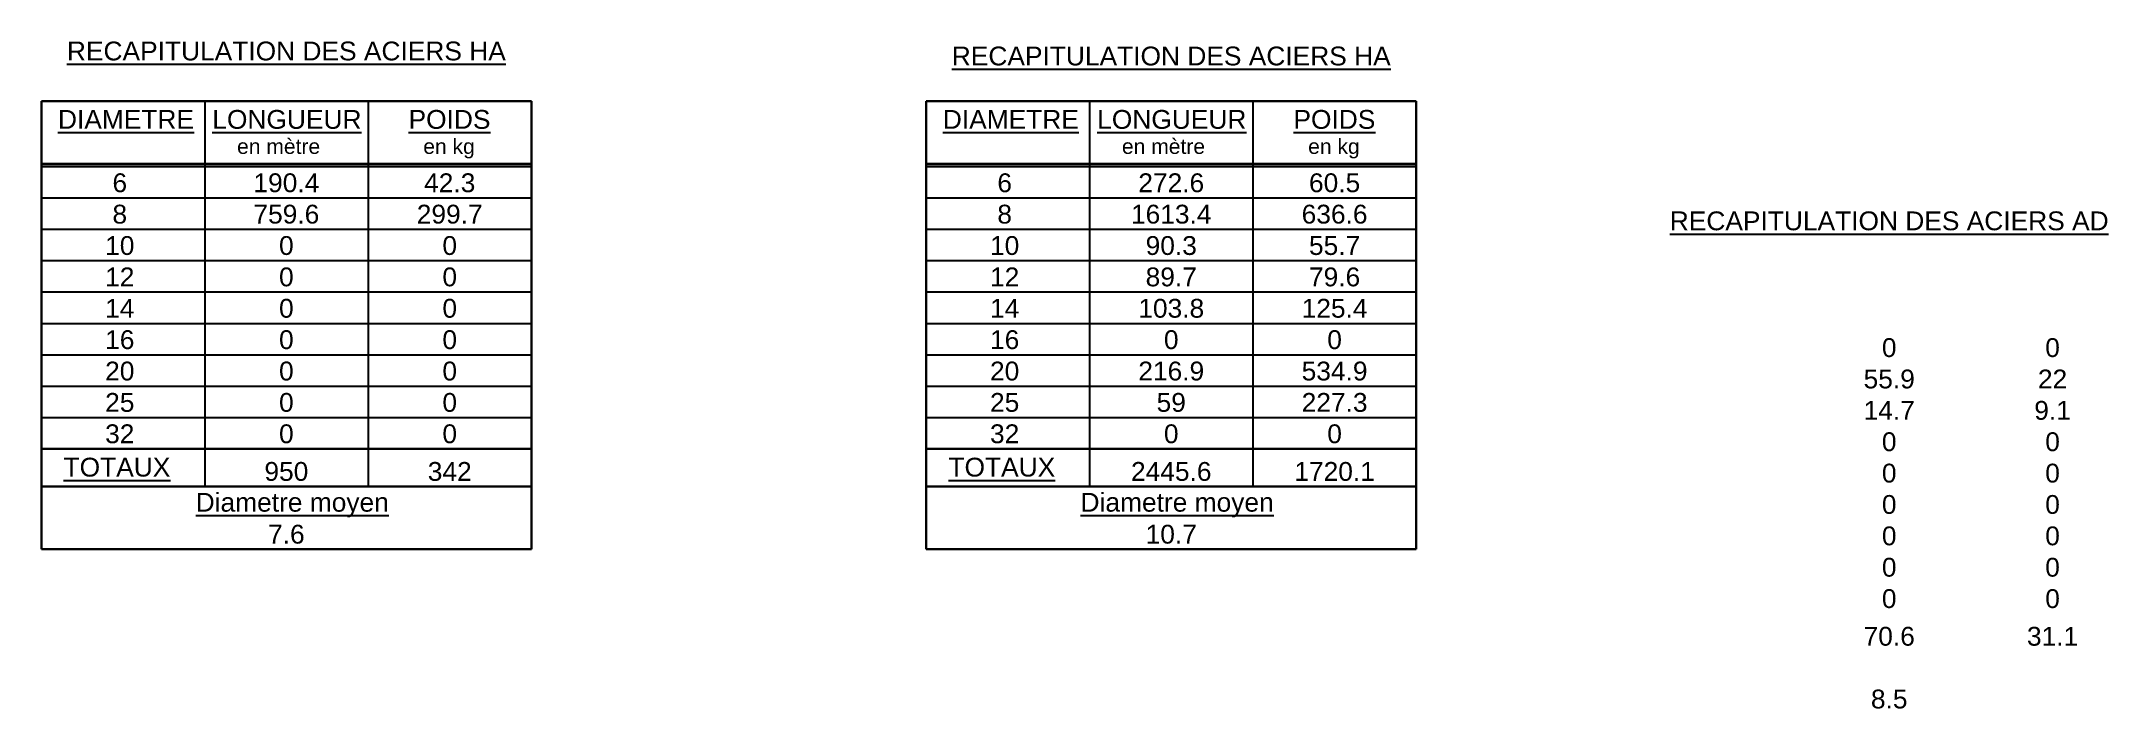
# Model space of a CAD drawing. Extents: x -12912 to 27386, y 1818 to 8189.
# Drawn here: x -10267 to -9445, y 2250 to 2516 of the extents above; entities that cross this region are included whole.
import ezdxf
from ezdxf.enums import TextEntityAlignment as Align

# ---------------------------------------------------------------- set-up
doc = ezdxf.new("R2010")
doc.units = 0
doc.header["$MEASUREMENT"] = 0
doc.layers.add('STR_TXT', color=102, linetype='CONTINUOUS')
doc.styles.add('Table', font='ARIAL.TTF')

msp = doc.modelspace()

# ---------------------------------------------------------------- texts
at = {"layer": 'STR_TXT', "linetype": 'Continuous', "style": 'Table'}
for s, p in [('%%URECAPITULATION DES ACIERS HA', (-10169.843, 2505.658)), ('%%URECAPITULATION DES ACIERS HA', (-9817.734, 2503.658)), ('190.4', (-10169.843, 2453.158)), ('42.3', (-10104.843, 2453.158)), ('272.6', (-9817.734, 2453.158)), ('60.5', (-9752.734, 2453.158)), ('759.6', (-10169.843, 2440.658)), ('299.7', (-10104.843, 2440.658)), ('1613.4', (-9817.734, 2440.658)), ('636.6', (-9752.734, 2440.658)), ('%%URECAPITULATION DES ACIERS AD', (-9532.04, 2437.992)), ('0', (-10169.843, 2428.158)), ('0', (-10104.843, 2428.158)), ('90.3', (-9817.734, 2428.158)), ('55.7', (-9752.734, 2428.158)), ('0', (-10169.843, 2415.658)), ('0', (-10104.843, 2415.658)), ('89.7', (-9817.734, 2415.658)), ('79.6', (-9752.734, 2415.658)), ('0', (-10169.843, 2403.158)), ('0', (-10104.843, 2403.158)), ('103.8', (-9817.734, 2403.158)), ('125.4', (-9752.734, 2403.158)), ('0', (-10169.843, 2390.658)), ('0', (-10104.843, 2390.658)), ('0', (-9817.734, 2390.658)), ('0', (-9752.734, 2390.658)), ('0', (-9532.04, 2387.492)), ('0', (-9467.04, 2387.492)), ('0', (-10169.843, 2378.158)), ('0', (-10104.843, 2378.158)), ('216.9', (-9817.734, 2378.158)), ('534.9', (-9752.734, 2378.158)), ('55.9', (-9532.04, 2374.992)), ('22', (-9467.04, 2374.992)), ('0', (-10169.843, 2365.658)), ('0', (-10104.843, 2365.658)), ('59', (-9817.734, 2365.658)), ('227.3', (-9752.734, 2365.658)), ('14.7', (-9532.04, 2362.492)), ('9.1', (-9467.04, 2362.492)), ('0', (-10169.843, 2353.158)), ('0', (-10104.843, 2353.158)), ('0', (-9817.734, 2353.158)), ('0', (-9752.734, 2353.158)), ('0', (-9532.04, 2349.992)), ('0', (-9467.04, 2349.992)), ('950', (-10169.843, 2338.158)), ('342', (-10104.843, 2338.158)), ('2445.6', (-9817.734, 2338.158)), ('1720.1', (-9752.734, 2338.158)), ('0', (-9532.04, 2337.492)), ('0', (-9467.04, 2337.492)), ('0', (-9532.04, 2324.992)), ('0', (-9467.04, 2324.992)), ('7.6', (-10169.843, 2313.158)), ('10.7', (-9817.734, 2313.158)), ('0', (-9532.04, 2312.492)), ('0', (-9467.04, 2312.492)), ('0', (-9532.04, 2299.992)), ('0', (-9467.04, 2299.992)), ('0', (-9532.04, 2287.492)), ('0', (-9467.04, 2287.492)), ('70.6', (-9532.04, 2272.492)), ('31.1', (-9467.04, 2272.492)), ('8.5', (-9532.04, 2247.492))]:
    msp.add_text(s, height=7.5, dxfattribs=at).set_placement(p, align=Align.BOTTOM_CENTER)
at = {"layer": 'STR_TXT', "style": 'Table'}
for s, height, p in [('%%UDIAMETRE', 7.5, (-10260.727, 2480.658)), ('%%ULONGUEUR', 7.5, (-10199.31, 2480.658)), ('%%UPOIDS', 7.5, (-10121.222, 2480.658)), ('%%UDIAMETRE', 7.5, (-9908.619, 2480.658)), ('%%ULONGUEUR', 7.5, (-9847.201, 2480.658)), ('%%UPOIDS', 7.5, (-9769.113, 2480.658)), ('en mètre', 6, (-10189.465, 2470.658)), ('en kg', 6, (-10115.368, 2470.658)), ('en mètre', 6, (-9837.356, 2470.658)), ('en kg', 6, (-9763.259, 2470.658)), ('%%UTOTAUX', 7.5, (-10258.501, 2342.114)), ('%%UTOTAUX', 7.5, (-9906.392, 2342.114)), ('%%UDiametre moyen', 7.5, (-10205.932, 2328.128)), ('%%UDiametre moyen', 7.5, (-9853.824, 2328.128))]:
    msp.add_text(s, height=height, dxfattribs=at).set_placement(p)
for s, p in [('6', (-10236.13, 2453.158)), ('6', (-9884.021, 2453.158)), ('8', (-10236.13, 2440.658)), ('8', (-9884.021, 2440.658)), ('10', (-10236.13, 2428.158)), ('10', (-9884.021, 2428.158)), ('12', (-10236.13, 2415.658)), ('12', (-9884.021, 2415.658)), ('14', (-10236.13, 2403.158)), ('14', (-9884.021, 2403.158)), ('16', (-10236.13, 2390.658)), ('16', (-9884.021, 2390.658)), ('20', (-10236.13, 2378.158)), ('20', (-9884.021, 2378.158)), ('25', (-10236.13, 2365.658)), ('25', (-9884.021, 2365.658)), ('32', (-10236.13, 2353.158)), ('32', (-9884.021, 2353.158))]:
    msp.add_text(s, height=7.5, dxfattribs=at).set_placement(p, align=Align.BOTTOM_CENTER)

# ---------------------------------------------------------------- linework, layer by layer
at = {"layer": 'STR_TXT', "lineweight": 30}
for points in [[(-10267.343, 2491.658), (-10072.343, 2491.658)], [(-10267.343, 2491.658), (-10267.343, 2313.158)], [(-10072.343, 2491.658), (-10072.343, 2313.158)], [(-9915.234, 2491.658), (-9720.234, 2491.658)], [(-9915.234, 2491.658), (-9915.234, 2313.158)], [(-9720.234, 2491.658), (-9720.234, 2313.158)], [(-10267.343, 2466.658), (-10072.343, 2466.658)], [(-10267.343, 2465.658), (-10072.343, 2465.658)], [(-9915.234, 2466.658), (-9720.234, 2466.658)], [(-9915.234, 2465.658), (-9720.234, 2465.658)], [(-10267.343, 2353.158), (-10072.343, 2353.158)], [(-9915.234, 2353.158), (-9720.234, 2353.158)], [(-10267.343, 2338.158), (-10072.343, 2338.158)], [(-9915.234, 2338.158), (-9720.234, 2338.158)], [(-10267.343, 2313.158), (-10072.343, 2313.158)], [(-9915.234, 2313.158), (-9720.234, 2313.158)]]:
    msp.add_lwpolyline(points, dxfattribs=at)
at = {"layer": 'STR_TXT'}
for points in [[(-10202.343, 2491.658), (-10202.343, 2338.158)], [(-10137.343, 2491.658), (-10137.343, 2338.158)], [(-9850.234, 2491.658), (-9850.234, 2338.158)], [(-9785.234, 2491.658), (-9785.234, 2338.158)], [(-10267.343, 2453.158), (-10072.343, 2453.158)], [(-9915.234, 2453.158), (-9720.234, 2453.158)], [(-10267.343, 2440.658), (-10072.343, 2440.658)], [(-9915.234, 2440.658), (-9720.234, 2440.658)], [(-10267.343, 2428.158), (-10072.343, 2428.158)], [(-9915.234, 2428.158), (-9720.234, 2428.158)], [(-10267.343, 2415.658), (-10072.343, 2415.658)], [(-9915.234, 2415.658), (-9720.234, 2415.658)], [(-10267.343, 2403.158), (-10072.343, 2403.158)], [(-9915.234, 2403.158), (-9720.234, 2403.158)], [(-10267.343, 2390.658), (-10072.343, 2390.658)], [(-9915.234, 2390.658), (-9720.234, 2390.658)], [(-10267.343, 2378.158), (-10072.343, 2378.158)], [(-9915.234, 2378.158), (-9720.234, 2378.158)], [(-10267.343, 2365.658), (-10072.343, 2365.658)], [(-9915.234, 2365.658), (-9720.234, 2365.658)]]:
    msp.add_lwpolyline(points, dxfattribs=at)

msp.set_redraw_order([(e.dxf.handle, doc.entitydb.next_handle()) for e in msp.query("TEXT MTEXT ATTDEF DIMENSION ARC_DIMENSION")])  # texts and dimensions are drawn at this point

doc.saveas('drawing.dxf')
